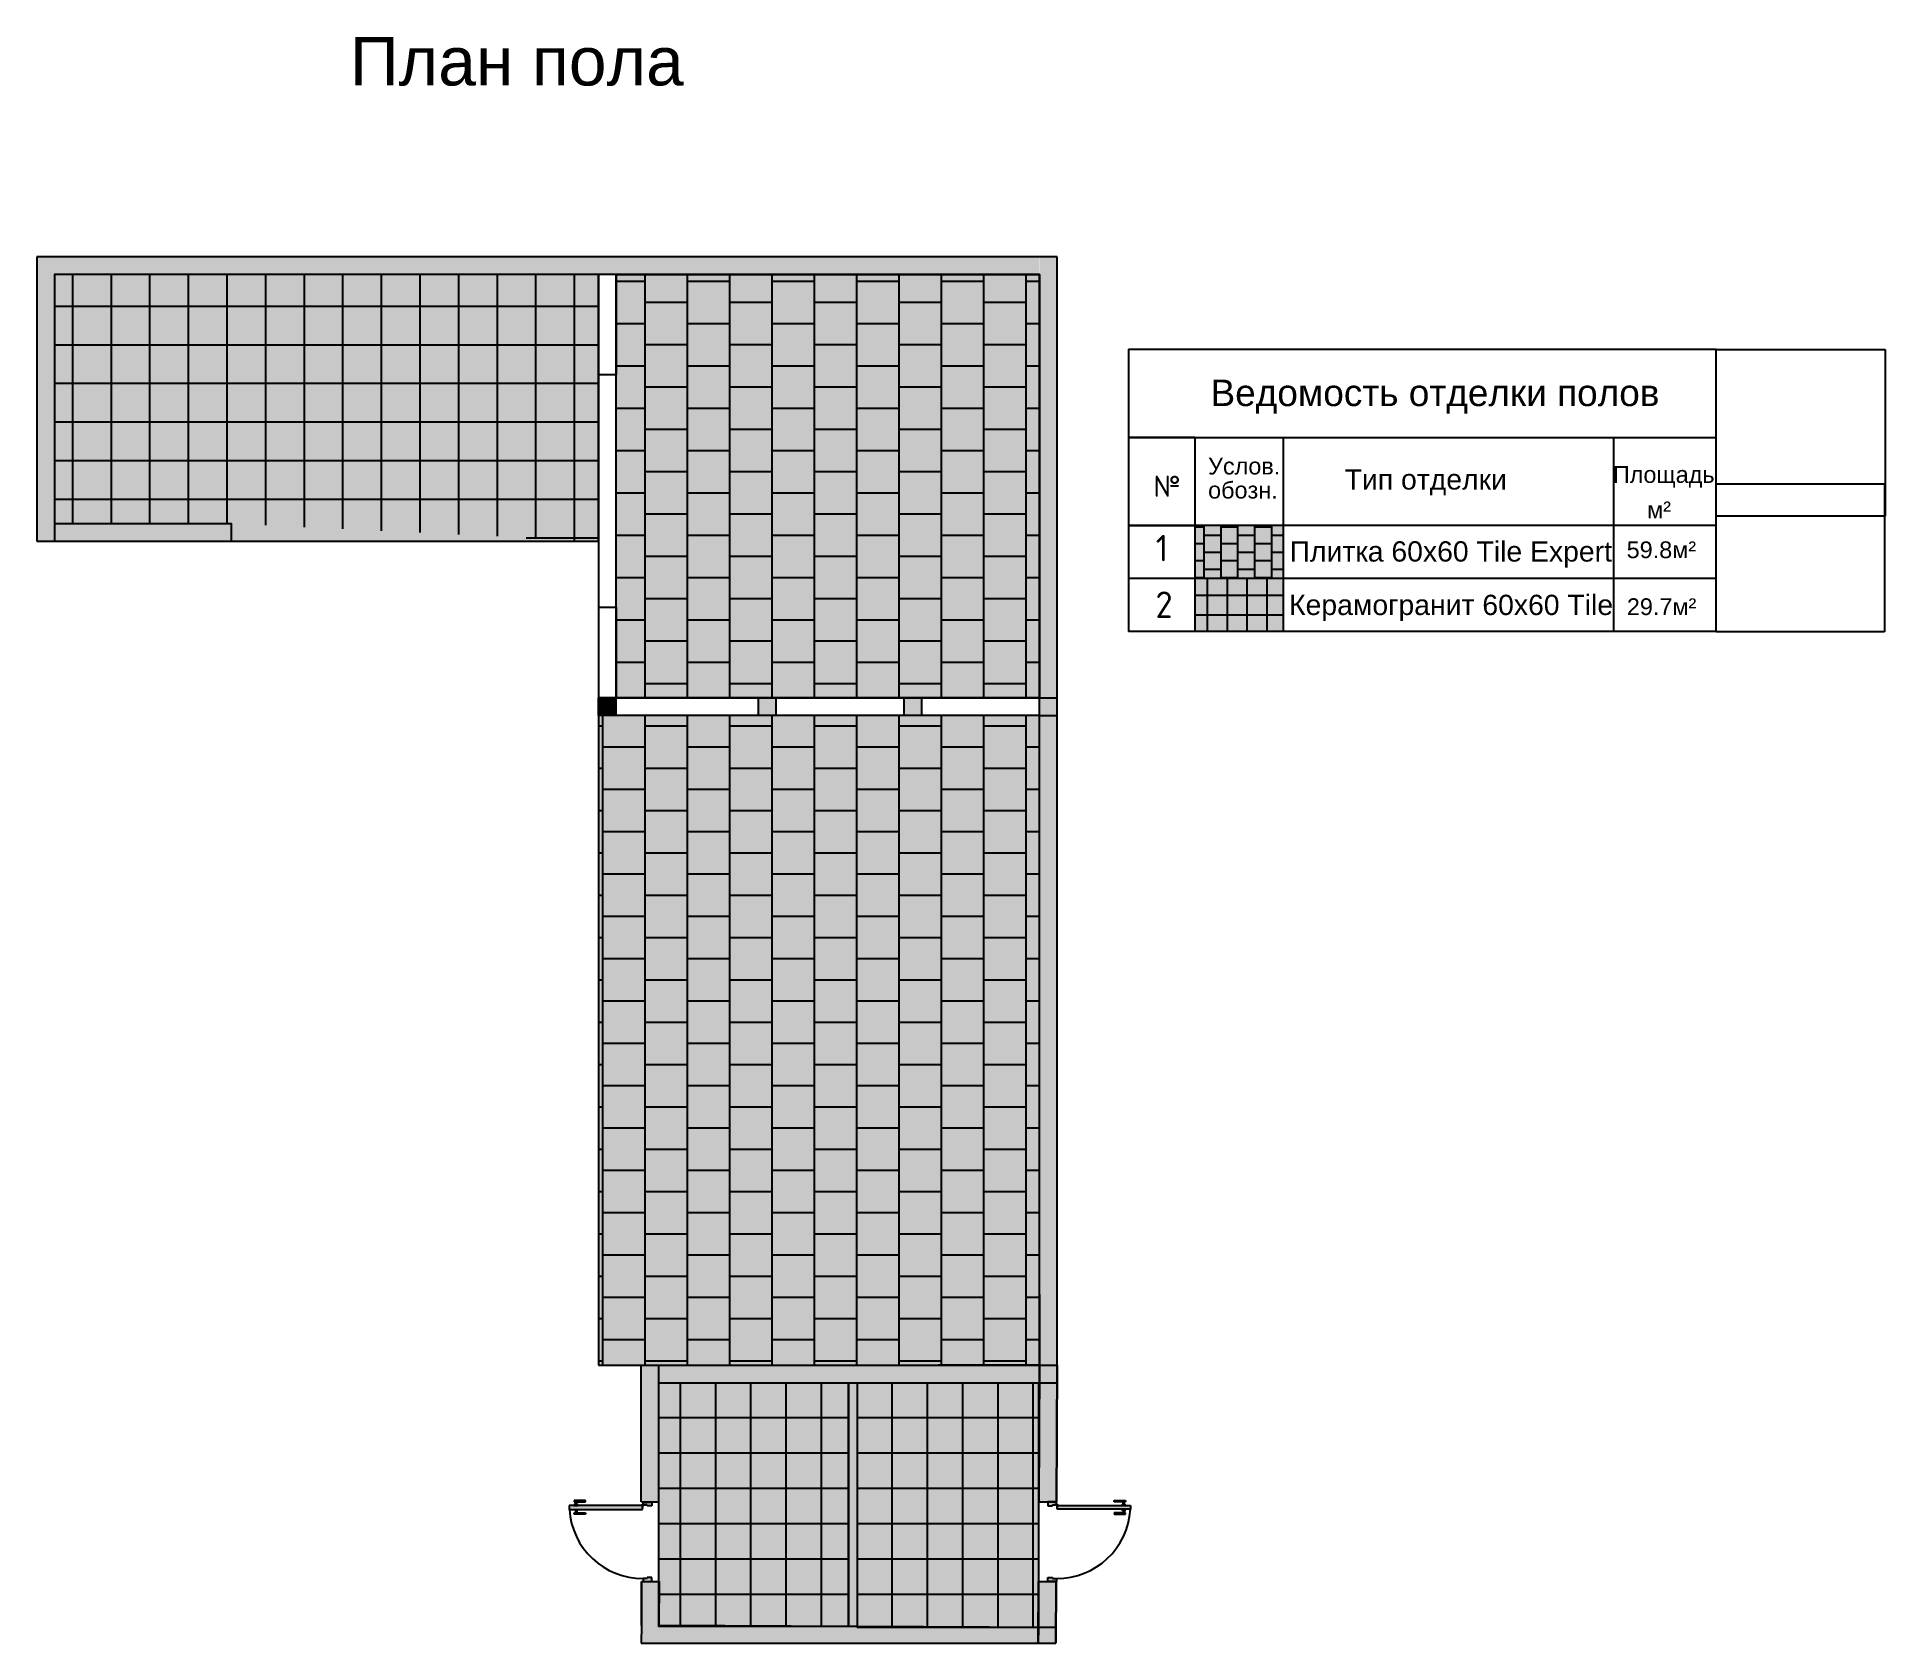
# Model space of a CAD drawing. Header units: millimetres. Extents: x 474215 to 2043163, y -374230 to 1199080.
# Drawn here: x 693907 to 714855, y -322849 to -304642 of the extents above; entities that cross this region are included whole.
import ezdxf

# ---------------------------------------------------------------- set-up
doc = ezdxf.new("R2010")
doc.units = ezdxf.units.MM
doc.header["$MEASUREMENT"] = 0
doc.header["$XCLIPFRAME"] = 2
doc.layers.add('freecads.com', color=7, linetype='Continuous')
doc.styles.get("Standard").update_dxf_attribs({"font": 'arial.ttf'})
doc.styles.add('{18b73a54-fa43-428c-adcb-c1c7bbdf2c84}', font='Simplex.shx')
picture_1 = doc.add_image_def('image3.jpeg', size_in_pixel=(735, 725))
picture_2 = doc.add_image_def('image5.png', size_in_pixel=(403, 468))
pattern_1 = [(0, (0, 35306.1), (0, 400), []), (90, (0, 35306.1), (-400, 2e-14), [])]
pattern_2 = [(90, (0, 35306.1), (-480, 3e-14), []), (180, (0, 35306.12), (-480, -240), [480, -480])]

msp = doc.modelspace()

# ---------------------------------------------------------------- texts
at = {"color": 7}
for s, height, p in [('Ведомость отделки полов', 300, (707208.9, -308826.5)), ('Услов.', 190, (707181.3, -309602)), ('Тип отделки', 230, (708729.3, -309773)), ('Площадь', 190, (711770.1, -309697.5)), ('обозн.', 190, (707181.3, -309874.5)), ('м²', 190, (712157.4, -310098.5)), ('Плитка 60x60 Tile Expert', 230, (708105.8, -310589.5)), ('59.8м²', 190, (711925.8, -310550.8)), ('Керамогранит 60x60 Tile', 230, (708099.5, -311195.5)), ('29.7м²', 190, (711927.9, -311196))]:
    msp.add_text(s, height=height, dxfattribs=at).set_placement(p)
at = {"insert": (697454.2, -304642.3), "char_height": 550, "attachment_point": 1}
msp.add_mtext_dynamic_manual_height_columns('План пола', width=3908.232, gutter_width=1, heights=[0], dxfattribs=at)
at = {"color": 7, "attachment_point": 1, "style": '{18b73a54-fa43-428c-adcb-c1c7bbdf2c84}'}
for s, insert, char_height in [('{\\fGOST Common|b0|i0|c204|p34;№}', (706562.8, -309615.5), 240), ('{\\fGOST Common|b0|i0|c0|p34;1}', (706587.3, -310286.5), 300), ('{\\fGOST Common|b0|i0|c0|p34;2}', (706584.4, -310928.5), 300)]:
    msp.add_mtext_dynamic_manual_height_columns(s, width=300, gutter_width=11072.2, heights=[0], dxfattribs=dict(at, insert=insert, char_height=char_height))

# ---------------------------------------------------------------- hatches: boundary and pattern name
at = {"true_color": 0x000000}
h = msp.add_hatch(color=18, dxfattribs=at)
h.dxf.hatch_style = 1
h.paths.add_polyline_path([(700271, -307134.7), (693907, -307134.7), (693907, -307334.7), (700271, -307334.7)])
h.paths.add_polyline_path([(705270.2, -307134.7), (700471, -307134.7), (700471, -307334.7), (705270.2, -307334.7)])
h.paths.add_polyline_path([(700471, -307134.7), (700271, -307134.7), (700271, -307334.7), (700471, -307334.7)])
h = msp.add_hatch(color=18, dxfattribs=at)
h.dxf.hatch_style = 1
h.paths.add_polyline_path([(694107, -307134.7), (693907, -307134.7), (693907, -310358), (694107, -310358), (694107, -307334.7)])
h = msp.add_hatch(color=18, dxfattribs=at)
h.dxf.hatch_style = 1
h.paths.add_polyline_path([(705472.2, -307134.7), (705272.2, -307134.7), (705272.2, -319699.8), (705472.2, -319699.8)])
at = {"true_color": 0xe7dcd0}
h = msp.add_hatch(color=254, dxfattribs=at)
h.dxf.hatch_style = 1
h.paths.add_polyline_path([(700271, -310358), (700271, -307334.7), (694107, -307334.7), (694107, -310158), (696107, -310158), (696107, -310358)])
at = {"true_color": 0x636466}
h = msp.add_hatch(dxfattribs=at)
h.set_pattern_fill('NET', color=251, scale=3500, angle=90)
h.set_pattern_definition([(90, (0, 35306.1), (-437.5, 3e-14), []), (180, (0, 35306.1), (-5e-14, -437.5), [])])
h.paths.add_polyline_path([(694107, -307334.7), (694107, -310158), (696107, -310158), (700271, -310358), (700271, -307334.7)])
at = {"true_color": 0xd6d6d6}
h = msp.add_hatch(color=254, dxfattribs=at)
h.dxf.hatch_style = 1
h.paths.add_polyline_path([(705271, -307334.7), (700471, -307334.7), (700471, -312134.7), (705271, -312134.7)])
at = {"true_color": 0x636466}
h = msp.add_hatch(dxfattribs=at)
h.set_pattern_fill('AR-B88', color=251, scale=60, angle=90)
h.set_pattern_definition(pattern_2)
h.paths.add_polyline_path([(705271, -307334.7), (700471, -307334.7), (700471, -312134.7), (705271, -312134.7)])
at = {"true_color": 0x000000}
h = msp.add_hatch(color=18, dxfattribs=at)
h.dxf.hatch_style = 1
h.paths.add_polyline_path([(696107, -310158), (694107, -310158), (694107, -310358), (696107, -310358)])
at = {"true_color": 0xd6d6d6}
h = msp.add_hatch(color=254, dxfattribs=at)
h.dxf.hatch_style = 1
h.paths.add_polyline_path([(707031, -310181.5), (707031, -310781.5), (708031, -310781.5), (708031, -310181.5)])
at = {"true_color": 0x636466}
h = msp.add_hatch(dxfattribs=at)
h.set_pattern_fill('AR-B88', color=251, scale=24, angle=90)
h.set_pattern_definition([(90, (0, 35306.12), (-192, 1e-14), []), (180, (0, 35306.12), (-192, -96), [192, -192])])
h.paths.add_polyline_path([(708031, -310781.5), (708031, -310181.5), (707031, -310181.5), (707031, -310781.5)])
at = {"true_color": 0xe7dcd0}
h = msp.add_hatch(color=254, dxfattribs=at)
h.dxf.hatch_style = 1
h.paths.add_polyline_path([(708031, -311381.5), (708031, -310781.5), (707031, -310781.5), (707031, -311381.5)])
at = {"true_color": 0x636466}
h = msp.add_hatch(dxfattribs=at)
h.set_pattern_fill('NET', color=251, scale=1800, angle=90)
h.set_pattern_definition([(90, (0, 35306.12), (-225, 1e-14), []), (180, (0, 35306.12), (-3e-14, -225), [])])
h.paths.add_polyline_path([(707031, -310781.5), (707031, -311381.5), (708031, -311381.5), (708031, -310781.5)])
at = {"true_color": 0x000000}
h = msp.add_hatch(color=18, dxfattribs=at)
h.dxf.hatch_style = 1
h.paths.add_polyline_path([(700471, -312134.9), (700471, -312134.7), (700271, -312134.7), (700271, -312334.7), (700471, -312334.7)])
h = msp.add_hatch(color=18, dxfattribs=at)
h.dxf.hatch_style = 1
h.paths.add_polyline_path([(702285.5, -312334.7), (702285.5, -312134.7), (702085.5, -312134.7), (702085.5, -312334.7)])
h.paths.add_polyline_path([(703935.9, -312334.7), (703935.9, -312134.7), (703735.9, -312134.7), (703735.9, -312334.7)])
at = {"true_color": 0xd6d6d6}
h = msp.add_hatch(color=254, dxfattribs=at)
h.dxf.hatch_style = 1
h.paths.add_polyline_path([(705271, -312334.7), (700272.1, -312334.7), (700272.1, -319699.8), (705271, -319699.8)])
at = {"true_color": 0x636466}
h = msp.add_hatch(dxfattribs=at)
h.set_pattern_fill('AR-B88', color=251, scale=60, angle=90)
h.set_pattern_definition(pattern_2)
h.paths.add_polyline_path([(700272.1, -312334.7), (700272.1, -319699.8), (705271, -319699.8), (705271, -312334.7)])
at = {"true_color": 0x000000}
h = msp.add_hatch(color=18, dxfattribs=at)
h.dxf.hatch_style = 1
h.paths.add_polyline_path([(700957.6, -319699.8), (700756.6, -319699.8), (700756.6, -321249.9), (700957.6, -321249.9)])
h.paths.add_polyline_path([(705471.2, -319900.8), (705271.2, -319900.8), (705264.5, -321249.9), (705464.5, -321249.9)])
h = msp.add_hatch(color=18, dxfattribs=at)
h.dxf.hatch_style = 1
h.paths.add_polyline_path([(705272.2, -319699.8), (700957.6, -319699.8), (700957.6, -319900.8), (705271.2, -319900.8)])
h.paths.add_polyline_path([(705472.2, -319700.8), (705472.2, -319699.8), (705272.2, -319699.8), (705271.2, -319900.8), (705471.2, -319900.8)])
at = {"true_color": 0xe7dcd0}
h = msp.add_hatch(color=254, dxfattribs=at)
h.dxf.hatch_style = 1
h.paths.add_polyline_path([(703106.5, -319900.8), (700957.6, -319900.8), (700957.6, -322149.9), (700960, -322149.9), (700957.6, -322650.1), (703106.5, -322660.7)])
at = {"true_color": 0x636466}
h = msp.add_hatch(dxfattribs=at)
h.set_pattern_fill('NET', color=251, scale=3200)
h.set_pattern_definition(pattern_1)
h.paths.add_polyline_path([(703106.5, -319900.8), (700957.6, -319900.8), (700957.6, -322149.9), (700960, -322149.9), (700957.6, -322650.1), (703106.5, -322660.7)])
at = {"true_color": 0x000000}
h = msp.add_hatch(color=18, dxfattribs=at)
h.dxf.hatch_style = 1
h.paths.add_polyline_path([(703206.5, -319900.8), (703106.5, -319900.8), (703106.5, -322660.7), (703206.5, -322661.2)])
at = {"true_color": 0xe7dcd0}
h = msp.add_hatch(color=254, dxfattribs=at)
h.dxf.hatch_style = 1
h.paths.add_polyline_path([(703206.5, -322661.2), (705257.5, -322671.4), (705257.5, -319900.8), (703206.5, -319900.8)])
at = {"true_color": 0x636466}
h = msp.add_hatch(dxfattribs=at)
h.set_pattern_fill('NET', color=251, scale=3200)
h.set_pattern_definition(pattern_1)
h.paths.add_polyline_path([(703206.5, -322661.2), (705257.5, -322671.4), (705257.5, -319900.8), (703206.5, -319900.8)])
at = {"true_color": 0x000000}
h = msp.add_hatch(color=18, dxfattribs=at)
h.dxf.hatch_style = 1
h.paths.add_polyline_path([(700770.5, -321289.7, -0.0589078), (700769.4, -321288.8), (699940.1, -321288.8), (699940.1, -321333.8), (700772.5, -321333.8), (700772.5, -321318.8), (700770.5, -321318.8)])
h.paths.add_polyline_path([(700125.4, -321232.8), (699997.9, -321232.8), (699997.9, -321247.8), (700125.4, -321247.8)])
h.paths.add_polyline_path([(700024.9, -321247.8), (700009.9, -321247.8), (700009.9, -321283.8), (700024.9, -321283.8)])
h.paths.add_polyline_path([(700042.4, -321283.8), (699992.4, -321283.8), (699992.4, -321288.8), (700042.4, -321288.8)])
h.paths.add_polyline_path([(700042.4, -321333.8), (699992.4, -321333.8), (699992.4, -321338.8), (700042.4, -321338.8)])
h.paths.add_polyline_path([(700024.9, -321338.8), (700009.9, -321338.8), (700009.9, -321374.8), (700024.9, -321374.8)])
h.paths.add_polyline_path([(700125.4, -321374.8), (699997.9, -321374.8), (699997.9, -321389.8), (700125.4, -321389.8)])
h.paths.add_polyline_path([(700877.9, -321250.5), (700777.9, -321250.5), (700777.9, -321283.5), (700824.9, -321283.5), (700824.9, -321295.5), (700877.9, -321295.5)])
h.paths.add_polyline_path([(700877.9, -322105.5), (700824.9, -322105.5), (700824.9, -322117.5), (700777.9, -322117.5), (700777.9, -322150.5), (700877.9, -322150.5)])
h = msp.add_hatch(color=18, dxfattribs=at)
h.dxf.hatch_style = 1
h.paths.add_polyline_path([(705471.9, -321289.1, 0.0589078), (705473, -321288.2), (706302.3, -321288.2), (706302.3, -321333.2), (705469.9, -321333.2), (705469.9, -321318.2), (705471.9, -321318.2)])
h.paths.add_polyline_path([(706117, -321232.2), (706244.5, -321232.2), (706244.5, -321247.2), (706117, -321247.2)])
h.paths.add_polyline_path([(706217.5, -321247.2), (706232.5, -321247.2), (706232.5, -321283.2), (706217.5, -321283.2)])
h.paths.add_polyline_path([(706200, -321283.2), (706250, -321283.2), (706250, -321288.2), (706200, -321288.2)])
h.paths.add_polyline_path([(706200, -321333.2), (706250, -321333.2), (706250, -321338.2), (706200, -321338.2)])
h.paths.add_polyline_path([(706217.5, -321338.2), (706232.5, -321338.2), (706232.5, -321374.2), (706217.5, -321374.2)])
h.paths.add_polyline_path([(706117, -321374.2), (706244.5, -321374.2), (706244.5, -321389.2), (706117, -321389.2)])
h.paths.add_polyline_path([(705364.5, -321249.9), (705464.5, -321249.9), (705464.5, -321282.9), (705417.5, -321282.9), (705417.5, -321294.9), (705364.5, -321294.9)])
h.paths.add_polyline_path([(705364.5, -322104.9), (705417.5, -322104.9), (705417.5, -322116.9), (705464.5, -322116.9), (705464.5, -322149.9), (705364.5, -322149.9)])
h = msp.add_hatch(color=18, dxfattribs=at)
h.dxf.hatch_style = 1
h.paths.add_polyline_path([(700960, -322149.9), (700760, -322149.9), (700757.6, -322649.1), (700957.6, -322650.1)])
h.paths.add_polyline_path([(700756.6, -322849.1), (705456.6, -322849.1), (705457.5, -322672.3), (700757.6, -322649.1)])
h = msp.add_hatch(color=18, dxfattribs=at)
h.dxf.hatch_style = 1
h.paths.add_polyline_path([(705460.1, -322149.9), (705260.1, -322149.9), (705257.5, -322671.4), (705457.5, -322672.3)])

# ---------------------------------------------------------------- linework, layer by layer
for p, q in [((700271, -307134.7), (693907, -307134.7)), ((693907, -307134.7), (693907, -310358)), ((705472.2, -307134.7), (700271, -307134.7)), ((705472.2, -319700.8), (705472.2, -307134.7)), ((700271, -307334.7), (694107, -307334.7)), ((694107, -307334.7), (694107, -309598.2)), ((695493.6, -307334.7), (694107, -307334.7)), ((694107, -307334.7), (694107, -310358)), ((705271, -307334.7), (700271, -307334.7)), ((705271, -312334.7), (705271, -307334.7)), ((705271, -307974.7), (705268, -307974.7)), ((700271, -308470.2), (700271, -311106.6)), ((700471, -311106.6), (700471, -308470.2)), ((694107, -310158), (696107, -310158)), ((696107, -310158), (696107, -310358)), ((693907, -310358), (694107, -310358)), ((694107, -310358), (696107, -310358)), ((700471, -311106.6), (700471, -312134.7)), ((702085.5, -312334.7), (702085.5, -312134.7)), ((702285.5, -312334.7), (702285.5, -312134.7)), ((703735.9, -312334.7), (703735.9, -312134.7)), ((703935.9, -312334.7), (703935.9, -312134.7)), ((705272.2, -312134.7), (705472.2, -312134.7)), ((705272.2, -319699.8), (705271, -312334.7)), ((705272.2, -312334.7), (705472.2, -312334.7)), ((705272.2, -318899.8), (705272.2, -319699.8)), ((705272.2, -319700.8), (700272.1, -319701.6)), ((700756.6, -321249.9), (700756.6, -319699.8)), ((700957.6, -321249.9), (700957.6, -319699.8)), ((700957.6, -319699.8), (705472.2, -319699.8)), ((705272.2, -319699.8), (704122.2, -319699.8)), ((700957.6, -319900.8), (705471.2, -319900.8)), ((703106.5, -322660.7), (703106.5, -319900.8)), ((703206.5, -322661.2), (703206.5, -319900.8)), ((700760, -321249.9), (700957.6, -321249.9)), ((705264.5, -321249.9), (705464.5, -321249.9)), ((700760, -322149.9), (700960, -322149.9)), ((700760, -322149.9), (700960, -322149.9)), ((700957.6, -322650.1), (700957.6, -322149.9)), ((703106.5, -322156), (703106.5, -322660.7)), ((705260.1, -322149.9), (705460.1, -322149.9)), ((700757.6, -322649.1), (700756.6, -322849.1)), ((703106.5, -322660.7), (701676.9, -322660.1)), ((700756.6, -322849.1), (705456.6, -322849.1))]:
    msp.add_line(p, q)
at = {"color": 143, "true_color": 0x7aafdf}
for p, q in [((700271, -307334.7), (700271, -308470.2)), ((700471, -307334.7), (700471, -308470.2)), ((700271, -308470.2), (700471, -308470.2)), ((700271, -311106.6), (700271, -312134.7)), ((700271, -311106.6), (700471, -311106.6)), ((705272.2, -312134.7), (700271, -312134.7)), ((700271, -312334.7), (700271, -312134.7)), ((700271, -312334.9), (700271, -312134.9)), ((700471, -312134.7), (705272.2, -312134.7)), ((700471, -312334.9), (700471, -312134.9)), ((705272.2, -312334.7), (700271, -312334.7))]:
    msp.add_line(p, q, dxfattribs=at)
at = {"color": 7}
for p, q in [((706281, -308181.5), (712939.3, -308181.5)), ((706281, -308181.5), (706281, -311381.5)), ((712939.3, -311381.5), (712939.3, -308181.5)), ((706281, -308581.5), (706281, -308581.5)), ((706281, -308581.5), (706281, -308581.5)), ((706281, -309181.5), (712939.3, -309181.5)), ((707031, -309181.5), (706281, -309181.5)), ((707031, -309181.5), (707031, -309181.5)), ((707031, -309181.5), (707031, -309181.5)), ((707031, -309181.5), (707031, -311381.5)), ((708031, -309181.5), (708031, -311381.5)), ((711781, -311381.5), (711781, -309181.5)), ((708031, -309681.5), (708031, -309681.5)), ((712939.3, -310181.5), (706281, -310181.5)), ((712939.3, -310181.5), (706281, -310181.5)), ((706281, -310181.5), (707031, -310181.5)), ((707031, -310181.5), (707031, -310181.5)), ((708031, -310181.5), (708031, -310181.5)), ((712939.3, -310781.5), (706281, -310781.5)), ((712939.3, -311381.5), (706281, -311381.5)), ((706281, -311381.5), (706281, -311381.5))]:
    msp.add_line(p, q, dxfattribs=at)
at = {"color": 18, "lineweight": 30, "true_color": 0x000000}
for p, q in [((705264.5, -321249.9), (705272.2, -319699.8)), ((705272.2, -319700.8), (705272.2, -319700.3)), ((705464.5, -321249.9), (705472.2, -319700.8)), ((700757.6, -322649.1), (700760, -322149.9)), ((700957.6, -322650.1), (700960, -322149.9)), ((705256.6, -322849.1), (705260.1, -322149.9)), ((705456.6, -322849.1), (705460.1, -322149.9)), ((700957.6, -322650.1), (705457.5, -322672.3)), ((705256.6, -322849.1), (705257.5, -322671.4))]:
    msp.add_line(p, q, dxfattribs=at)
for points in [[(700271, -307334.7), (694107, -307334.7), (694107, -310358), (700271, -310358)], [(700271, -307334.7), (694107, -307334.7), (694107, -310158), (696107, -310158), (696107, -310358), (700271, -310358), (700271, -307334.7)]]:
    msp.add_lwpolyline(points)
at = {"color": 143, "true_color": 0x7aafdf}
msp.add_lwpolyline([(700471, -307334.7), (705271, -307334.7), (705271, -312134.7), (700471, -312134.7)], close=True, dxfattribs=at)
for points in [[(700272.1, -319699.8), (705271, -319699.8), (705271, -312334.7), (700272.1, -312334.7)], [(700957.6, -319900.8), (703106.5, -319900.8), (703106.5, -322660.7), (700957.6, -322660.7)], [(703206.5, -319900.8), (705257.5, -319900.8), (705257.5, -322671.4), (703206.5, -322671.4)]]:
    msp.add_lwpolyline(points, close=True)
at = {"layer": 'freecads.com'}
for p, q in [((700772.5, -321288.8), (699940.1, -321288.8)), ((699940.1, -321288.8), (699940.1, -321333.8)), ((699940.1, -321333.8), (700772.5, -321333.8)), ((699992.4, -321283.8), (699992.4, -321288.8)), ((700042.4, -321283.8), (699992.4, -321283.8)), ((699992.4, -321288.8), (700042.4, -321288.8)), ((699992.4, -321338.8), (699992.4, -321333.8)), ((699992.4, -321333.8), (700042.4, -321333.8)), ((699997.9, -321232.8), (699997.9, -321247.8)), ((700125.4, -321232.8), (699997.9, -321232.8)), ((699997.9, -321247.8), (700125.4, -321247.8)), ((700009.9, -321283.8), (700009.9, -321247.8)), ((700024.9, -321283.8), (700024.9, -321247.8)), ((700042.4, -321288.8), (700042.4, -321283.8)), ((700042.4, -321333.8), (700042.4, -321338.8)), ((700125.4, -321247.8), (700125.4, -321232.8)), ((700772.5, -321288.8), (700770.5, -321288.8)), ((700770.5, -321288.8), (700770.5, -321318.8)), ((700770.5, -321318.8), (700772.5, -321318.8)), ((700772.5, -321333.8), (700772.5, -321288.8)), ((700772.5, -321318.8), (700772.5, -321288.8)), ((700777.9, -321283.5), (700777.9, -321250.5)), ((700777.9, -321250.5), (700877.9, -321250.5)), ((700777.9, -321283.5), (700777.9, -321281.5)), ((700777.9, -321281.5), (700807.9, -321281.5)), ((700824.9, -321283.5), (700777.9, -321283.5)), ((700807.9, -321283.5), (700777.9, -321283.5)), ((700807.9, -321281.5), (700807.9, -321283.5)), ((700824.9, -321295.5), (700824.9, -321283.5)), ((700877.9, -321295.5), (700824.9, -321295.5)), ((700877.9, -321250.5), (700877.9, -321295.5)), ((705464.5, -321249.9), (705364.5, -321249.9)), ((705364.5, -321249.9), (705364.5, -321294.9)), ((705364.5, -321294.9), (705417.5, -321294.9)), ((705417.5, -321294.9), (705417.5, -321282.9)), ((705417.5, -321282.9), (705464.5, -321282.9)), ((705464.5, -321280.9), (705434.5, -321280.9)), ((705434.5, -321280.9), (705434.5, -321282.9)), ((705434.5, -321282.9), (705464.5, -321282.9)), ((705464.5, -321282.9), (705464.5, -321249.9)), ((705464.5, -321282.9), (705464.5, -321280.9)), ((705469.9, -321288.2), (706302.3, -321288.2)), ((705469.9, -321333.2), (705469.9, -321288.2)), ((705469.9, -321318.2), (705469.9, -321288.2)), ((705469.9, -321288.2), (705471.9, -321288.2)), ((705471.9, -321318.2), (705469.9, -321318.2)), ((706302.3, -321333.2), (705469.9, -321333.2)), ((705471.9, -321288.2), (705471.9, -321318.2)), ((706117, -321247.2), (706117, -321232.2)), ((706117, -321232.2), (706244.5, -321232.2)), ((706244.5, -321247.2), (706117, -321247.2)), ((706200, -321288.2), (706200, -321283.2)), ((706200, -321283.2), (706250, -321283.2)), ((706250, -321288.2), (706200, -321288.2)), ((706250, -321333.2), (706200, -321333.2)), ((706200, -321333.2), (706200, -321338.2)), ((706217.5, -321283.2), (706217.5, -321247.2)), ((706232.5, -321283.2), (706232.5, -321247.2)), ((706244.5, -321232.2), (706244.5, -321247.2)), ((706250, -321283.2), (706250, -321288.2)), ((706250, -321338.2), (706250, -321333.2)), ((706302.3, -321288.2), (706302.3, -321333.2)), ((700042.4, -321338.8), (699992.4, -321338.8)), ((699997.9, -321389.8), (699997.9, -321374.8)), ((699997.9, -321374.8), (700125.4, -321374.8)), ((700125.4, -321389.8), (699997.9, -321389.8)), ((700009.9, -321338.8), (700009.9, -321374.8)), ((700024.9, -321338.8), (700024.9, -321374.8)), ((700125.4, -321374.8), (700125.4, -321389.8)), ((706244.5, -321374.2), (706117, -321374.2)), ((706117, -321374.2), (706117, -321389.2)), ((706117, -321389.2), (706244.5, -321389.2)), ((706200, -321338.2), (706250, -321338.2)), ((706217.5, -321338.2), (706217.5, -321374.2)), ((706232.5, -321338.2), (706232.5, -321374.2)), ((706244.5, -321389.2), (706244.5, -321374.2)), ((700824.9, -322117.5), (700777.9, -322117.5)), ((700777.9, -322117.5), (700777.9, -322150.5)), ((700777.9, -322150.5), (700877.9, -322150.5)), ((700824.9, -322105.5), (700824.9, -322117.5)), ((700877.9, -322105.5), (700824.9, -322105.5)), ((700877.9, -322150.5), (700877.9, -322105.5)), ((705364.5, -322149.9), (705364.5, -322104.9)), ((705364.5, -322104.9), (705417.5, -322104.9)), ((705464.5, -322149.9), (705364.5, -322149.9)), ((705417.5, -322104.9), (705417.5, -322116.9)), ((705417.5, -322116.9), (705464.5, -322116.9)), ((705464.5, -322116.9), (705464.5, -322149.9))]:
    msp.add_line(p, q, dxfattribs=at)
for centre in [(700773.5, -321284.5), (705468.9, -321283.9)]:
    msp.add_circle(centre, 6, dxfattribs=at)
for centre, start, end in [((700773.5, -321284.5), 183.39659, 270.29944), ((705468.9, -321283.9), 269.70056, 356.60341)]:
    msp.add_arc(centre, 833, start, end, dxfattribs=at)

msp.set_redraw_order([(e.dxf.handle, doc.entitydb.next_handle()) for e in msp.query("TEXT MTEXT ATTDEF DIMENSION ARC_DIMENSION")])  # texts and dimensions are drawn at this point

# ---------------------------------------------------------------- pictures from other files: only their frames are drawn
image = msp.add_image(picture_1, insert=(712939.3, -310075.2), size_in_units=(1915.3, 1889.2))
image.dxf.flags = 7
image = msp.add_image(picture_2, insert=(712939.3, -312205.2), size_in_units=(2150.9, 2497.8))
image.set_boundary_path([(-0.5, -0.5), (357.125, 313.962)])

doc.saveas('drawing.dxf')
